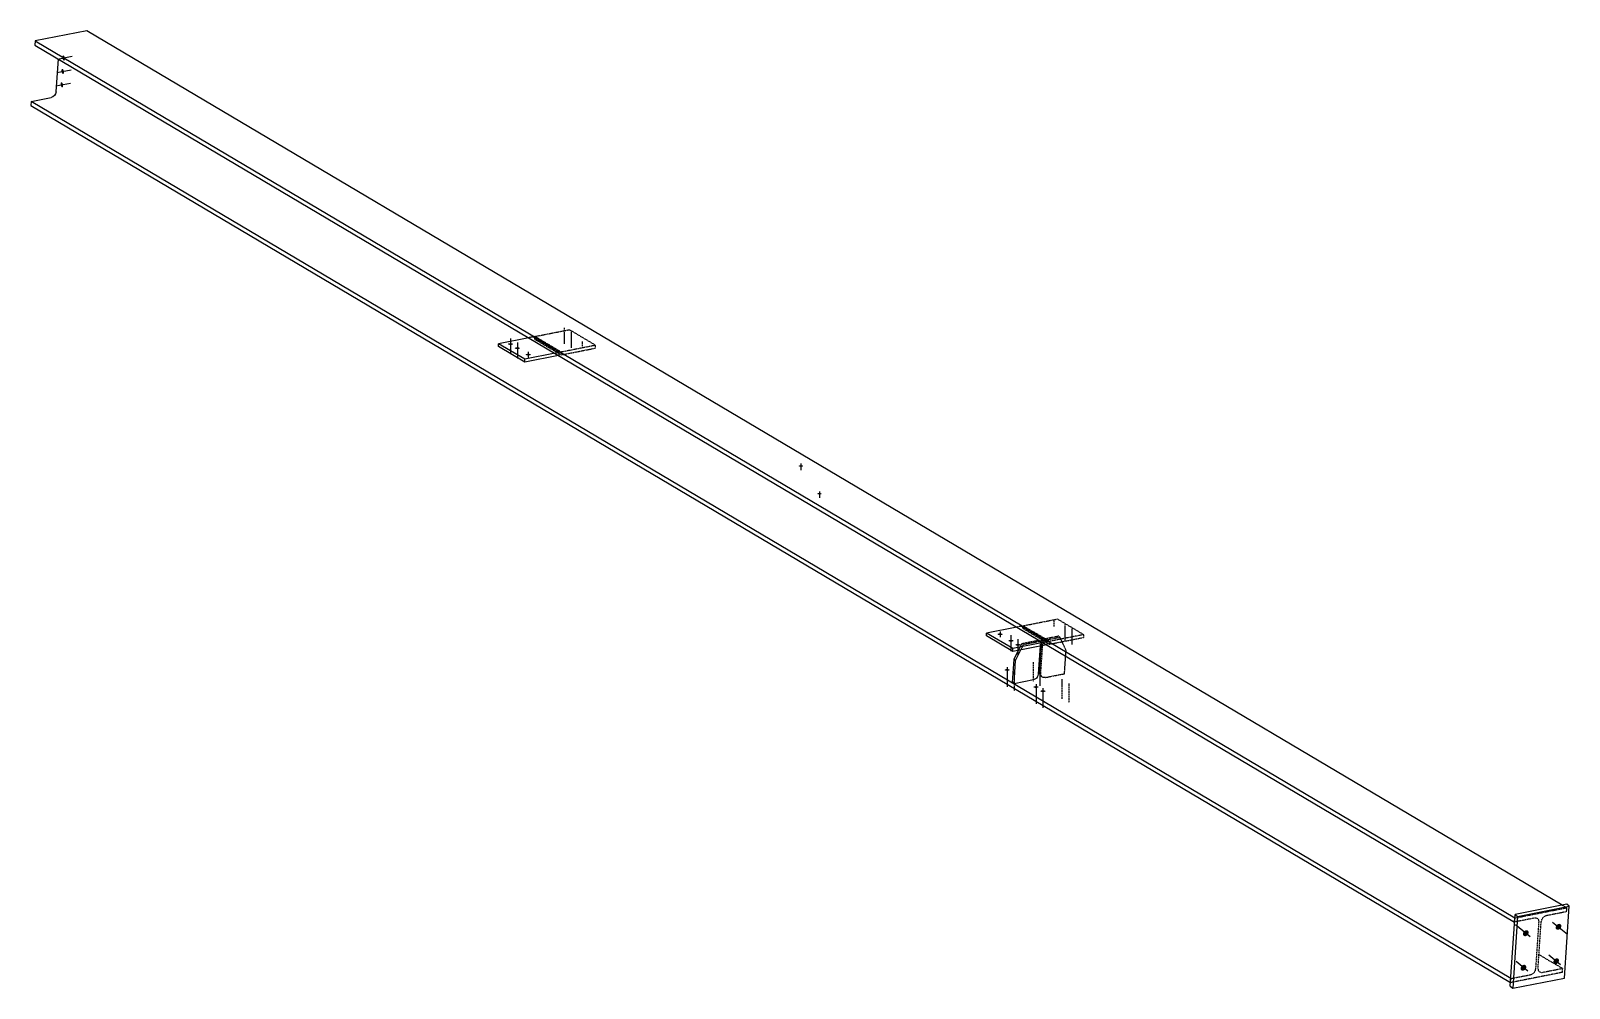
# Model space of a CAD drawing. Header units: millimetres. Extents: x 19 to 64856, y 9 to 4911.
# Drawn here: x 51043 to 58784, y 96 to 4911 of the extents above; entities that cross this region are included whole.
import ezdxf

# ---------------------------------------------------------------- set-up
doc = ezdxf.new("R2010")
doc.units = ezdxf.units.MM
doc.linetypes.add('DXK_LINE_DOT2', pattern=[3.9198, 1.9599, -1.9599])
doc.layers.add('STÅL', color=7, linetype='Continuous')

msp = doc.modelspace()

# ---------------------------------------------------------------- hatches: boundary and pattern name
at = {"layer": 'STÅL', "linetype": 'Continuous'}
for points in [[(51214.2, 4775.5), (51214.6, 4772.8), (51214.7, 4770.2), (51214.6, 4767.8), (51214.1, 4765.6), (51213.4, 4763.9), (51212.5, 4762.6), (51211.4, 4761.8), (51210.1, 4761.5), (51208.8, 4761.8), (51207.4, 4762.7), (51206.1, 4764.1), (51204.9, 4765.9), (51203.8, 4768.1), (51202.9, 4770.5), (51202.2, 4773.2), (51201.8, 4775.8), (51201.7, 4778.4), (51201.9, 4780.9), (51202.3, 4783), (51203, 4784.8), (51204, 4786.1), (51205.1, 4786.9), (51206.3, 4787.1), (51207.7, 4786.8), (51209, 4786), (51210.4, 4784.6), (51211.6, 4782.8), (51212.7, 4780.6), (51213.6, 4778.1)], [(51205.1, 4641), (51205.5, 4638.4), (51205.6, 4635.7), (51205.4, 4633.3), (51205, 4631.2), (51204.3, 4629.4), (51203.3, 4628.1), (51202.2, 4627.3), (51201, 4627), (51199.6, 4627.3), (51198.3, 4628.2), (51196.9, 4629.6), (51195.7, 4631.4), (51194.6, 4633.6), (51193.7, 4636), (51193.1, 4638.7), (51192.7, 4641.3), (51192.6, 4644), (51192.8, 4646.4), (51193.2, 4648.5), (51193.9, 4650.3), (51194.8, 4651.6), (51196, 4652.4), (51197.2, 4652.7), (51198.5, 4652.3), (51199.9, 4651.5), (51201.2, 4650.1), (51202.5, 4648.3), (51203.5, 4646.1), (51204.4, 4643.7)], [(51209.6, 4708.3), (51210, 4705.6), (51210.2, 4703), (51210, 4700.6), (51209.5, 4698.4), (51208.8, 4696.6), (51207.9, 4695.3), (51206.8, 4694.5), (51205.5, 4694.3), (51204.2, 4694.6), (51202.8, 4695.5), (51201.5, 4696.8), (51200.3, 4698.6), (51199.2, 4700.8), (51198.3, 4703.3), (51197.7, 4705.9), (51197.3, 4708.6), (51197.2, 4711.2), (51197.3, 4713.6), (51197.8, 4715.8), (51198.5, 4717.5), (51199.4, 4718.9), (51200.5, 4719.6), (51201.8, 4719.9), (51203.1, 4719.6), (51204.5, 4718.7), (51205.8, 4717.4), (51207, 4715.5), (51208.1, 4713.4), (51209, 4710.9)], [(53456.4, 3331.3), (53453.7, 3331.4), (53451.1, 3331.7), (53448.7, 3332.1), (53446.7, 3332.8), (53445.1, 3333.5), (53444, 3334.4), (53443.4, 3335.3), (53443.4, 3336.2), (53444, 3337.1), (53445.1, 3338), (53446.7, 3338.7), (53448.7, 3339.3), (53451.1, 3339.8), (53453.7, 3340.1), (53456.4, 3340.2), (53459.1, 3340.1), (53461.7, 3339.8), (53464, 3339.3), (53466, 3338.7), (53467.6, 3338), (53468.7, 3337.1), (53469.3, 3336.2), (53469.3, 3335.3), (53468.7, 3334.4), (53467.6, 3333.5), (53466, 3332.8), (53464, 3332.1), (53461.7, 3331.7), (53459.1, 3331.4)], [(53491.4, 3310.6), (53488.7, 3310.7), (53486.1, 3310.9), (53483.7, 3311.4), (53481.7, 3312), (53480.1, 3312.8), (53479, 3313.6), (53478.4, 3314.5), (53478.4, 3315.5), (53479, 3316.4), (53480.1, 3317.2), (53481.7, 3318), (53483.7, 3318.6), (53486.1, 3319.1), (53488.7, 3319.4), (53491.4, 3319.5), (53494.1, 3319.4), (53496.7, 3319.1), (53499, 3318.6), (53501, 3318), (53502.6, 3317.2), (53503.7, 3316.4), (53504.3, 3315.5), (53504.3, 3314.5), (53503.7, 3313.6), (53502.6, 3312.8), (53501, 3312), (53499, 3311.4), (53496.7, 3310.9), (53494.1, 3310.7)], [(53546.4, 3278), (53543.7, 3278.1), (53541.1, 3278.4), (53538.7, 3278.8), (53536.7, 3279.5), (53535.1, 3280.2), (53534, 3281.1), (53533.4, 3282), (53533.4, 3282.9), (53534, 3283.8), (53535.1, 3284.7), (53536.7, 3285.4), (53538.7, 3286), (53541.1, 3286.5), (53543.7, 3286.8), (53546.4, 3286.9), (53549.1, 3286.8), (53551.7, 3286.5), (53554, 3286), (53556, 3285.4), (53557.6, 3284.7), (53558.7, 3283.8), (53559.3, 3282.9), (53559.3, 3282), (53558.7, 3281.1), (53557.6, 3280.2), (53556, 3279.5), (53554, 3278.8), (53551.7, 3278.4), (53549.1, 3278.1)], [(54918.2, 2718.7), (54915.9, 2718.8), (54913.7, 2719), (54911.7, 2719.4), (54910, 2719.9), (54908.7, 2720.6), (54907.7, 2721.3), (54907.2, 2722.1), (54907.2, 2722.8), (54907.7, 2723.6), (54908.7, 2724.3), (54910, 2725), (54911.7, 2725.5), (54913.7, 2725.9), (54915.9, 2726.1), (54918.2, 2726.2), (54920.5, 2726.1), (54922.7, 2725.9), (54924.7, 2725.5), (54926.4, 2725), (54927.7, 2724.3), (54928.6, 2723.6), (54929.1, 2722.8), (54929.1, 2722.1), (54928.6, 2721.3), (54927.7, 2720.6), (54926.4, 2719.9), (54924.7, 2719.4), (54922.7, 2719), (54920.5, 2718.8)], [(55010.8, 2579), (55008.5, 2579.1), (55006.3, 2579.3), (55004.3, 2579.7), (55002.6, 2580.2), (55001.3, 2580.9), (55000.3, 2581.6), (54999.9, 2582.4), (54999.9, 2583.2), (55000.3, 2583.9), (55001.3, 2584.6), (55002.6, 2585.3), (55004.3, 2585.8), (55006.3, 2586.2), (55008.5, 2586.4), (55010.8, 2586.5), (55013.1, 2586.4), (55015.3, 2586.2), (55017.3, 2585.8), (55019, 2585.3), (55020.3, 2584.6), (55021.3, 2583.9), (55021.7, 2583.2), (55021.7, 2582.4), (55021.3, 2581.6), (55020.3, 2580.9), (55019, 2580.2), (55017.3, 2579.7), (55015.3, 2579.3), (55013.1, 2579.1)], [(55920.1, 1871.8), (55917.4, 1871.9), (55914.9, 1872.2), (55912.5, 1872.6), (55910.5, 1873.3), (55908.9, 1874), (55907.8, 1874.9), (55907.2, 1875.8), (55907.2, 1876.7), (55907.8, 1877.6), (55908.9, 1878.5), (55910.5, 1879.2), (55912.5, 1879.8), (55914.9, 1880.3), (55917.4, 1880.6), (55920.1, 1880.7), (55922.8, 1880.6), (55925.4, 1880.3), (55927.8, 1879.8), (55929.8, 1879.2), (55931.4, 1878.5), (55932.5, 1877.6), (55933.1, 1876.7), (55933.1, 1875.8), (55932.5, 1874.9), (55931.4, 1874), (55929.8, 1873.3), (55927.8, 1872.6), (55925.4, 1872.2), (55922.8, 1871.9)], [(55975.1, 1839.2), (55972.4, 1839.3), (55969.9, 1839.6), (55967.5, 1840.1), (55965.5, 1840.7), (55963.9, 1841.4), (55962.8, 1842.3), (55962.2, 1843.2), (55962.2, 1844.1), (55962.8, 1845), (55963.9, 1845.9), (55965.5, 1846.6), (55967.5, 1847.2), (55969.9, 1847.7), (55972.4, 1848), (55975.1, 1848.1), (55977.8, 1848), (55980.4, 1847.7), (55982.8, 1847.2), (55984.8, 1846.6), (55986.4, 1845.9), (55987.5, 1845), (55988.1, 1844.1), (55988.1, 1843.2), (55987.5, 1842.3), (55986.4, 1841.4), (55984.8, 1840.7), (55982.8, 1840.1), (55980.4, 1839.6), (55977.8, 1839.3)], [(56010.1, 1818.5), (56007.4, 1818.6), (56004.9, 1818.9), (56002.5, 1819.3), (56000.5, 1819.9), (55998.9, 1820.7), (55997.8, 1821.5), (55997.2, 1822.5), (55997.2, 1823.4), (55997.8, 1824.3), (55998.9, 1825.1), (56000.5, 1825.9), (56002.5, 1826.5), (56004.9, 1827), (56007.4, 1827.3), (56010.1, 1827.4), (56012.8, 1827.3), (56015.4, 1827), (56017.8, 1826.5), (56019.8, 1825.9), (56021.4, 1825.1), (56022.5, 1824.3), (56023.1, 1823.4), (56023.1, 1822.5), (56022.5, 1821.5), (56021.4, 1820.7), (56019.8, 1819.9), (56017.8, 1819.3), (56015.4, 1818.9), (56012.8, 1818.6)], [(55956, 1692.4), (55953.3, 1692.5), (55950.7, 1692.7), (55948.3, 1693.2), (55946.3, 1693.8), (55944.7, 1694.6), (55943.6, 1695.4), (55943, 1696.3), (55943, 1697.3), (55943.6, 1698.2), (55944.7, 1699), (55946.3, 1699.8), (55948.3, 1700.4), (55950.7, 1700.9), (55953.3, 1701.2), (55956, 1701.3), (55958.7, 1701.2), (55961.3, 1700.9), (55963.6, 1700.4), (55965.6, 1699.8), (55967.2, 1699), (55968.3, 1698.2), (55968.9, 1697.3), (55968.9, 1696.3), (55968.3, 1695.4), (55967.2, 1694.6), (55965.6, 1693.8), (55963.6, 1693.2), (55961.3, 1692.7), (55958.7, 1692.5)], [(56101, 1606.5), (56098.3, 1606.6), (56095.7, 1606.8), (56093.3, 1607.3), (56091.3, 1607.9), (56089.7, 1608.7), (56088.6, 1609.5), (56088, 1610.4), (56088, 1611.4), (56088.6, 1612.3), (56089.7, 1613.1), (56091.3, 1613.9), (56093.3, 1614.5), (56095.7, 1615), (56098.3, 1615.3), (56101, 1615.4), (56103.7, 1615.3), (56106.3, 1615), (56108.6, 1614.5), (56110.6, 1613.9), (56112.2, 1613.1), (56113.3, 1612.3), (56113.9, 1611.4), (56113.9, 1610.4), (56113.3, 1609.5), (56112.2, 1608.7), (56110.6, 1607.9), (56108.6, 1607.3), (56106.3, 1606.8), (56103.7, 1606.6)], [(56136, 1585.7), (56133.3, 1585.8), (56130.7, 1586.1), (56128.3, 1586.6), (56126.3, 1587.2), (56124.7, 1588), (56123.6, 1588.8), (56123, 1589.7), (56123, 1590.6), (56123.6, 1591.6), (56124.7, 1592.4), (56126.3, 1593.2), (56128.3, 1593.8), (56130.7, 1594.2), (56133.3, 1594.5), (56136, 1594.6), (56138.7, 1594.5), (56141.3, 1594.2), (56143.6, 1593.8), (56145.6, 1593.2), (56147.2, 1592.4), (56148.3, 1591.6), (56148.9, 1590.6), (56148.9, 1589.7), (56148.3, 1588.8), (56147.2, 1588), (56145.6, 1587.2), (56143.6, 1586.6), (56141.3, 1586.1), (56138.7, 1585.8)], [(58555.6, 380.6), (58558, 383.1), (58560.7, 385.1), (58563.7, 386.6), (58566.7, 387.4), (58569.6, 387.6), (58572.4, 387.2), (58574.8, 386.1), (58576.8, 384.4), (58578.4, 382.2), (58579.4, 379.6), (58579.7, 376.7), (58579.5, 373.6), (58578.6, 370.4), (58577.1, 367.4), (58575.2, 364.5), (58572.8, 362.1), (58570, 360.1), (58567.1, 358.6), (58564.1, 357.7), (58561.2, 357.5), (58558.4, 358), (58556, 359.1), (58554, 360.7), (58552.4, 362.9), (58551.4, 365.6), (58551.1, 368.5), (58551.3, 371.6), (58552.2, 374.7), (58553.7, 377.8)], [(58720.2, 412.8), (58722.6, 415.3), (58725.3, 417.3), (58728.2, 418.8), (58731.2, 419.7), (58734.1, 419.9), (58736.9, 419.4), (58739.3, 418.3), (58741.4, 416.6), (58742.9, 414.4), (58743.9, 411.8), (58744.3, 408.9), (58744, 405.8), (58743.1, 402.7), (58741.7, 399.6), (58739.7, 396.8), (58737.3, 394.3), (58734.6, 392.3), (58731.7, 390.8), (58728.7, 390), (58725.7, 389.8), (58723, 390.2), (58720.5, 391.3), (58718.5, 393), (58716.9, 395.2), (58716, 397.8), (58715.6, 400.7), (58715.9, 403.8), (58716.7, 407), (58718.2, 410)], [(58708.4, 239.5), (58710.8, 242), (58713.5, 244), (58716.4, 245.4), (58719.4, 246.3), (58722.3, 246.5), (58725.1, 246.1), (58727.6, 245), (58729.6, 243.3), (58731.1, 241.1), (58732.1, 238.5), (58732.5, 235.6), (58732.2, 232.4), (58731.3, 229.3), (58729.9, 226.2), (58727.9, 223.4), (58725.5, 221), (58722.8, 218.9), (58719.9, 217.5), (58716.9, 216.6), (58713.9, 216.4), (58711.2, 216.9), (58708.7, 217.9), (58706.7, 219.6), (58705.2, 221.8), (58704.2, 224.4), (58703.8, 227.4), (58704.1, 230.5), (58705, 233.6), (58706.4, 236.7)], [(58543.8, 207), (58546.2, 209.5), (58549, 211.5), (58551.9, 213), (58554.9, 213.8), (58557.8, 214), (58560.6, 213.6), (58563, 212.5), (58565.1, 210.8), (58566.6, 208.6), (58567.6, 206), (58567.9, 203.1), (58567.7, 200), (58566.8, 196.8), (58565.3, 193.8), (58563.4, 190.9), (58561, 188.5), (58558.3, 186.4), (58555.3, 185), (58552.3, 184.1), (58549.4, 183.9), (58546.6, 184.4), (58544.2, 185.5), (58542.2, 187.1), (58540.6, 189.3), (58539.6, 192), (58539.3, 194.9), (58539.5, 198), (58540.4, 201.1), (58541.9, 204.2)]]:
    msp.add_hatch(color=96, dxfattribs=at).paths.add_polyline_path(points)

# ---------------------------------------------------------------- linework, layer by layer
at = {"layer": 'STÅL', "color": 2, "linetype": 'Continuous'}
for p, q in [((51324.8, 4911.3), (51065, 4860)), ((58747.9, 513.9), (51324.8, 4911.3)), ((51065, 4860), (51063.6, 4839.7)), ((51063.6, 4839.7), (58509.1, 429)), ((51065, 4860), (58510.5, 449.3)), ((51170.5, 4604.1), (51181.7, 4769.8)), ((51044.3, 4555.2), (51145.4, 4575.1)), ((51154.5, 4578.7), (51145.4, 4575.1)), ((51162.4, 4585.5), (51154.5, 4578.7)), ((51168, 4594.4), (51162.4, 4585.5)), ((51170.5, 4604.1), (51168, 4594.4)), ((51044.3, 4555.2), (51042.9, 4534.8)), ((51042.9, 4534.8), (58488.4, 124.1)), ((58489.8, 144.5), (51044.3, 4555.2)), ((53548.4, 3367.7), (53395.6, 3337.6)), ((53395.6, 3323.5), (53395.6, 3337.6)), ((53528.1, 3259.1), (53395.6, 3337.6)), ((53528.1, 3245), (53395.6, 3323.5)), ((53680.9, 3289.2), (53528.1, 3259.1)), ((53698.7, 3278.7), (53528.1, 3245)), ((53528.1, 3245), (53528.1, 3259.1)), ((56004.6, 1912.7), (55851.8, 1882.5)), ((55851.8, 1868.4), (55851.8, 1882.5)), ((55984.3, 1804), (55851.8, 1882.5)), ((55984.3, 1789.9), (55851.8, 1868.4)), ((56137.1, 1834.2), (55984.3, 1804)), ((56155, 1823.6), (55984.3, 1789.9)), ((55984.3, 1789.9), (55984.3, 1804)), ((55990.9, 1750.4), (56013.5, 1795.7)), ((55998.4, 1744.3), (56025.1, 1798)), ((56113.3, 1675.9), (56122.9, 1817.3)), ((55983, 1633.9), (55990.9, 1750.4)), ((55990.4, 1627.7), (55998.4, 1744.3)), ((55998.4, 1744.3), (55990.9, 1750.4)), ((55990.4, 1627.7), (55983, 1633.9)), ((56088.3, 1647), (55990.4, 1627.7)), ((56095.6, 1649.7), (56088.3, 1647)), ((56101.6, 1653.8), (56095.6, 1649.7)), ((56107.5, 1660.3), (56102.8, 1654.8)), ((56108.4, 1661.8), (56111.7, 1668.2)), ((56111.7, 1668.2), (56113.3, 1675.9)), ((58487.2, 106.2), (58511.7, 467.3)), ((58771.6, 518.6), (58511.7, 467.3)), ((58511.7, 467.3), (58524.1, 457.1)), ((58524.1, 457.1), (58784, 508.4)), ((58759.4, 147.3), (58784, 508.4)), ((58784, 508.4), (58771.6, 518.6)), ((58524.1, 457.1), (58499.6, 96)), ((58509.1, 429), (58510.5, 449.3)), ((58487.2, 106.2), (58499.6, 96)), ((58488.4, 124.1), (58489.8, 144.5)), ((58499.6, 96), (58759.4, 147.3))]:
    msp.add_line(p, q, dxfattribs=at)
at = {"layer": 'STÅL', "color": 96, "linetype": 'Continuous'}
for p, q in [((51177.9, 4768.3), (51251.5, 4782.9)), ((51168.8, 4633.9), (51242.4, 4648.4)), ((51173.3, 4701.1), (51247, 4715.6)), ((53456.4, 3363.9), (53456.4, 3284.1)), ((53491.4, 3343.2), (53491.4, 3263.3)), ((53546.4, 3296.5), (53546.4, 3268.3)), ((54918.2, 2734.7), (54918.2, 2701.3)), ((55010.8, 2595), (55010.8, 2561.6)), ((55920.1, 1890.3), (55920.1, 1862.1)), ((55975.1, 1871.8), (55975.1, 1792)), ((56010.1, 1851.1), (56010.1, 1771.2)), ((55956, 1710.9), (55956, 1612.2)), ((56101, 1625), (56101, 1526.3)), ((56136, 1604.3), (56136, 1505.6)), ((58587.2, 354.6), (58513.3, 415.5)), ((58700.6, 428.9), (58774.6, 368)), ((58740, 213.5), (58680.9, 262.1)), ((58575.4, 181), (58516.4, 229.6))]:
    msp.add_line(p, q, dxfattribs=at)
at = {"layer": 'STÅL', "color": 7, "linetype": 'DXK_LINE_DOT2'}
for p, q in [((53579.6, 3373.9), (53752.8, 3408.1)), ((53752.8, 3408.1), (53885.3, 3329.6)), ((53568.8, 3371.8), (53548.4, 3367.7)), ((53568.8, 3371.8), (53701.3, 3293.3)), ((53579.6, 3359.8), (53579.6, 3373.9)), ((53712.1, 3295.4), (53579.6, 3373.9)), ((53579.6, 3359.8), (53712.1, 3281.3)), ((53885.3, 3329.6), (53712.1, 3295.4)), ((53885.3, 3315.5), (53885.3, 3329.6)), ((53701.3, 3293.3), (53680.9, 3289.2)), ((53701.3, 3279.2), (53698.7, 3278.7)), ((53701.3, 3279.2), (53701.3, 3293.3)), ((53712.1, 3281.3), (53885.3, 3315.5)), ((53712.1, 3281.3), (53712.1, 3295.4)), ((56035.9, 1918.8), (56209.1, 1953)), ((56209.1, 1953), (56341.6, 1874.5)), ((56025, 1916.7), (56004.6, 1912.7)), ((56025, 1916.7), (56157.5, 1838.2)), ((56035.9, 1904.7), (56035.9, 1918.8)), ((56168.4, 1840.3), (56035.9, 1918.8)), ((56035.9, 1904.7), (56168.4, 1826.2)), ((56215, 1866.3), (56128.4, 1849.2)), ((56222.5, 1860.2), (56135.9, 1843.1)), ((56341.6, 1874.5), (56168.4, 1840.3)), ((56168.4, 1826.2), (56341.6, 1860.4)), ((56215, 1866.3), (56222.5, 1860.2)), ((56252.2, 1794.4), (56222.5, 1860.2)), ((56341.6, 1860.4), (56341.6, 1874.5)), ((56013.5, 1795.7), (56030.5, 1829.9)), ((56025.1, 1798), (56037.9, 1823.7)), ((56030.5, 1829.9), (56117.1, 1847)), ((56037.9, 1823.7), (56030.5, 1829.9)), ((56124.5, 1840.8), (56037.9, 1823.7)), ((56117.1, 1847), (56124.5, 1840.8)), ((56128.4, 1849.2), (56117.2, 1684.2)), ((56122.9, 1817.3), (56124.5, 1840.8)), ((56124.7, 1678.1), (56135.9, 1843.1)), ((56135.9, 1843.1), (56128.4, 1849.2)), ((56157.5, 1838.2), (56137.1, 1834.2)), ((56157.5, 1824.1), (56155, 1823.6)), ((56157.5, 1824.1), (56157.5, 1838.2)), ((56168.4, 1826.2), (56168.4, 1840.3)), ((56244.3, 1677.8), (56252.2, 1794.4)), ((56102.4, 1654.4), (56101.6, 1653.8)), ((56102.4, 1654.4), (56102.8, 1654.8)), ((56107.9, 1660.8), (56107.5, 1660.3)), ((56107.9, 1660.8), (56108.4, 1661.8)), ((56117.2, 1684.2), (56117.9, 1677)), ((56117.9, 1677), (56120.7, 1670.9)), ((56120.7, 1670.9), (56125.5, 1666.6)), ((56125.3, 1670.9), (56124.7, 1678.1)), ((56128.2, 1664.8), (56125.3, 1670.9)), ((56125.5, 1666.6), (56133, 1660.4)), ((56133, 1660.4), (56128.2, 1664.8)), ((56139.3, 1658.3), (56133, 1660.4)), ((56146.4, 1658.5), (56139.3, 1658.3)), ((56146.4, 1658.5), (56244.3, 1677.8)), ((58510.5, 449.3), (58770.3, 500.6)), ((58769, 480.3), (58667.8, 460.4)), ((58770.3, 500.6), (58747.9, 513.9)), ((58770.3, 500.6), (58769, 480.3)), ((58610.3, 449), (58509.1, 429)), ((58619.1, 448.9), (58610.3, 449)), ((58616, 193.4), (58632, 429.2)), ((58626.3, 445.1), (58619.1, 448.9)), ((58630.8, 438.2), (58626.3, 445.1)), ((58626.8, 195.6), (58642.8, 431.3)), ((58632, 429.2), (58630.8, 438.2)), ((58645.2, 441), (58642.8, 431.3)), ((58650.8, 449.9), (58645.2, 441)), ((58658.8, 456.7), (58650.8, 449.9)), ((58667.8, 460.4), (58658.8, 456.7)), ((58631.5, 265.7), (58749.6, 195.8)), ((58748.2, 175.4), (58488.4, 124.1)), ((58489.8, 144.5), (58590.9, 164.4)), ((58590.9, 164.4), (58600, 168.1)), ((58600, 168.1), (58607.9, 174.8)), ((58607.9, 174.8), (58613.5, 183.8)), ((58613.5, 183.8), (58616, 193.4)), ((58626.8, 195.6), (58627.9, 186.6)), ((58627.9, 186.6), (58632.5, 179.7)), ((58632.5, 179.7), (58639.7, 175.9)), ((58639.7, 175.9), (58648.5, 175.8)), ((58648.5, 175.8), (58749.6, 195.8)), ((58749.6, 195.8), (58748.2, 175.4))]:
    msp.add_line(p, q, dxfattribs=at)
at = {"layer": 'STÅL', "color": 96, "linetype": 'DXK_LINE_DOT2'}
for p, q in [((53727, 3417.4), (53727, 3337.5)), ((53762, 3396.6), (53762, 3316.8)), ((53817, 3350), (53817, 3321.8)), ((56190.8, 1943.8), (56190.8, 1915.6)), ((56245.8, 1925.3), (56245.8, 1845.4)), ((56280.8, 1904.5), (56280.8, 1824.7)), ((56085.9, 1736.6), (56085.9, 1637.9)), ((56120.9, 1715.8), (56120.9, 1617.2)), ((55991, 1690.2), (55991, 1591.5)), ((56230.9, 1650.7), (56230.9, 1552)), ((56265.9, 1629.9), (56265.9, 1531.3))]:
    msp.add_line(p, q, dxfattribs=at)

doc.saveas('drawing.dxf')
